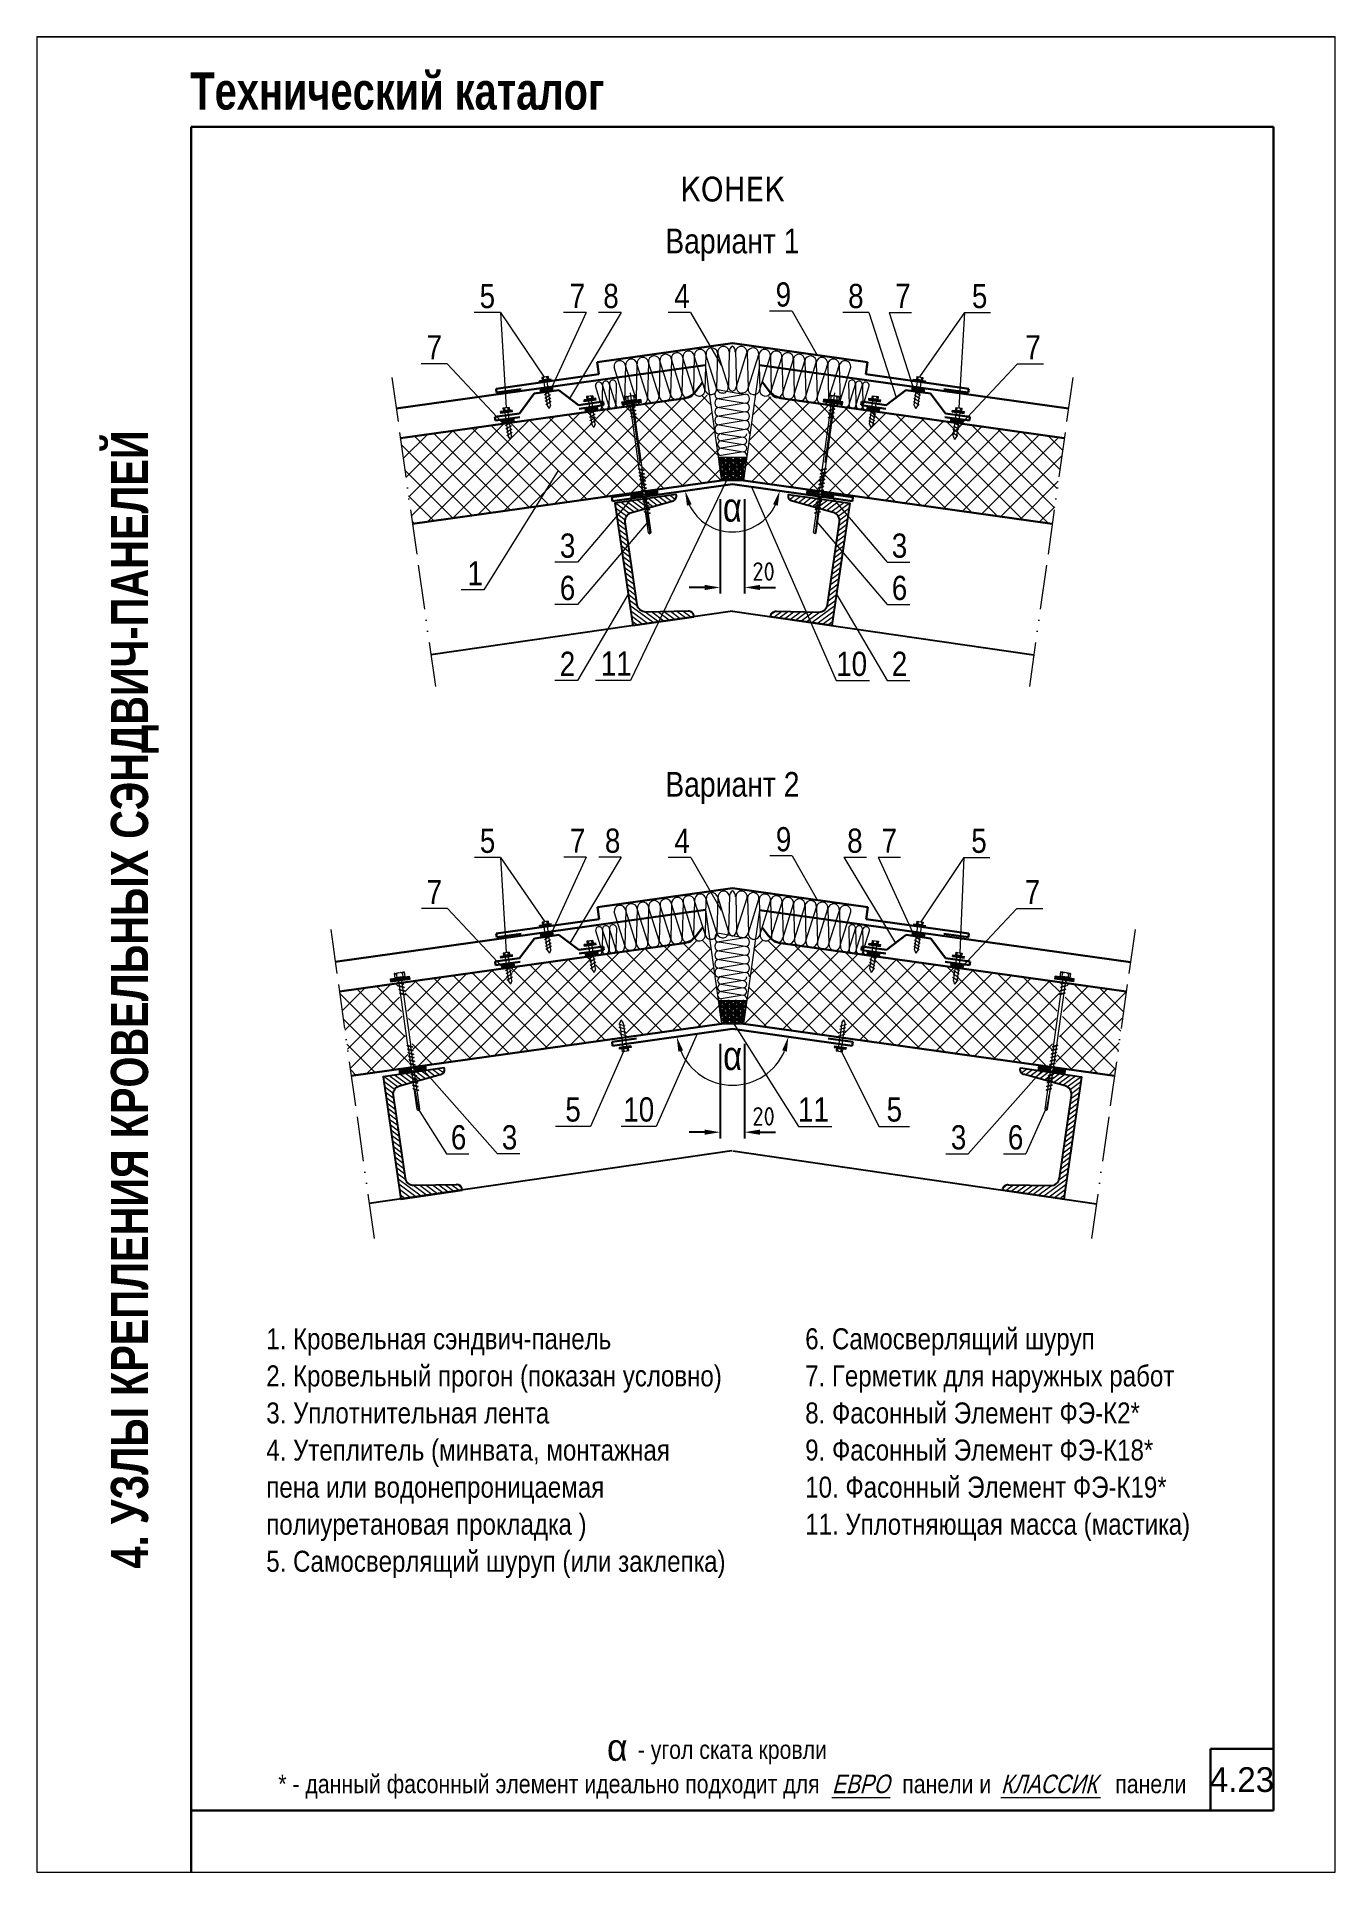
# Model space of a CAD drawing. Extents: x 5821 to 16321, y -13531 to 5774.
# Drawn here: x 7921 to 8971, y -13531 to -12046 of the extents above; entities that cross this region are included whole.
import ezdxf
from ezdxf.enums import TextEntityAlignment as Align

# ---------------------------------------------------------------- set-up
doc = ezdxf.new("R2010")
doc.units = 0
doc.header["$LTSCALE"] = 3
doc.linetypes.add('ACAD_ISO13W100', pattern=[36, 12, -3, 12, -3, 0, -3, 0, -3])
doc.linetypes.add('CENTER2', pattern=[28.575, 19.05, -3.175, 3.175, -3.175])
doc.layers.get('0').update_dxf_attribs({"linetype": 'CONTINUOUS', "lineweight": 30})
doc.layers.get('DEFPOINTS').update_dxf_attribs({"linetype": 'CONTINUOUS'})
for name, color, linetype, lineweight in [('Logo', 1, 'CONTINUOUS', 9), ('new_fill', 8, 'CONTINUOUS', 13), ('RAZMER', 7, 'CONTINUOUS', 9), ('Нащельники', 1, 'CONTINUOUS', 30), ('Саморезы', 7, 'CONTINUOUS', 13)]:
    doc.layers.add(name, color=color, linetype=linetype, lineweight=lineweight)
doc.layers.add('Прогон', color=7, linetype='CONTINUOUS')
doc.styles.add('LOGO', font='HATTEN.TTF')
doc.styles.add('ROMANS', font='romans.shx', dxfattribs={"width": 0.85})
doc.styles.get("Standard").update_dxf_attribs({"font": 'TAHOMA.TTF'})
doc.styles.add('style1', font='ARIALN.TTF')
doc.styles.add('style2', font='impact.TTF')
doc.styles.add('курсив', font='ARIAL.TTF', dxfattribs={"width": 0.8, "oblique": 15})
doc.dimstyles.new('5', dxfattribs={"dimscale": 5, "dimtxt": 3, "dimasz": 2.5, "dimexe": 1, "dimexo": 3, "dimgap": 0, "dimtad": 0, "dimdec": 0, "dimzin": 9, "dimdsep": 46, "dimtxsty": 'ROMANS', "dimblk2": 'OBLIQUE', "dimcen": -3, "dimdle": 1.5, "dimclrd": 256, "dimclre": 256, "dimclrt": 256, "dimadec": 0, "dimazin": 0, "dimtfac": 1, "dimtdec": 0, "dimtofl": 0, "dimtmove": 2, "dimatfit": 3, "dimfxl": 0, "dimtvp": 1, "dimtolj": 1, "dimtzin": 9, "dimarcsym": 0})
doc.dimstyles.get("Standard").update_dxf_attribs({"dimscale": 0, "dimtxt": 3, "dimasz": 3, "dimexe": 2.5, "dimexo": 2.5, "dimgap": 1.5, "dimtad": 0, "dimdec": 0, "dimzin": 9, "dimdsep": 46, "dimtxsty": 'ROMANS', "dimcen": -3, "dimdle": 1.25, "dimadec": 0, "dimazin": 0, "dimtfac": 0.75, "dimtdec": 0, "dimtofl": 0, "dimtmove": 2, "dimatfit": 3, "dimfxl": 0, "dimtvp": 1.5, "dimtolj": 1, "dimtzin": 0, "dimarcsym": 0})
pattern_1 = [(0, (422.5248, -19201.2039), (0, 1.25), []), (60, (422.5248, -19201.2039), (-1.08253175, 0.625), []), (120, (422.5248, -19201.2039), (-1.08253175, -0.625), [])]
pattern_2 = [(60, (3888.22, -15615.8375), (-6, -1e-09), [5.5, -0.5]), (180, (3888.22, -15615.8375), (3, -5.1961524), [5.5, -0.5]), (300, (3888.22, -15615.8375), (6, -1e-09), [5.5, -0.5]), (60, (3888.72, -15615.8375), (-6, -1e-09), [1, -5]), (300, (3888.72, -15615.8375), (6, -1e-09), [1, -5]), (60, (3887.97, -15615.4045), (-6, -1e-09), [1, -5]), (180, (3887.97, -15615.4045), (3, -5.1961524), [1, -5]), (300, (3887.97, -15616.2705), (6, -1e-09), [1, -5]), (180, (3887.97, -15616.2705), (3, -5.1961524), [1, -5]), (60, (3886.22, -15615.8375), (-6, -1e-09), [1, -5]), (300, (3886.22, -15615.8375), (6, -1e-09), [1, -5]), (60, (3889.22, -15617.5695), (-6, -1e-09), [1, -5]), (180, (3889.22, -15617.5695), (3, -5.1961524), [1, -5]), (300, (3889.22, -15614.1054), (6, -1e-09), [1, -5]), (180, (3889.22, -15614.1054), (3, -5.1961524), [1, -5]), (0, (3889.22, -15614.9714), (-3, 5.1961524), [3.5, -2.5]), (0, (3889.22, -15616.7035), (-3, 5.1961524), [3.5, -2.5]), (120, (3888.47, -15614.5384), (-6, 1e-09), [3.5, -2.5]), (120, (3886.97, -15615.4045), (-6, 1e-09), [3.5, -2.5]), (240, (3886.97, -15616.2705), (3, -5.1961524), [3.5, -2.5]), (240, (3888.47, -15617.1365), (3, -5.1961524), [3.5, -2.5])]

msp = doc.modelspace()

# ---------------------------------------------------------------- texts
msp.add_text('КОНЕК', height=20).set_placement((8483.59, -12179.49), align=Align.CENTER)
at = {"style": 'style1'}
for s, height, p in [('Вариант 1', 20, (8483.59, -12221.54)), ('11', 19.612, (8389.68, -12563.12)), ('Вариант 2', 20, (8483.59, -12661.08)), ('5', 19.61, (8354.77, -12923.91)), ('10', 19.612, (8407.88, -12923.91)), ('11', 19.612, (8549.16, -12923.91)), ('5', 19.61, (8614.57, -12923.91)), ('- угол ската кровли', 15, (8483.59, -13439.5)), ('* - данный фасонный элемент идеально подходит для              панели и                     панели', 15, (8483.59, -13467.24))]:
    msp.add_text(s, height=height, dxfattribs=at).set_placement(p, align=Align.CENTER)
for s, height, p in [('5', 19.61, (8279.24, -12265.82)), ('7', 19.61, (8352.06, -12265.77)), ('8', 19.61, (8379.21, -12265.77)), ('4', 19.61, (8436.55, -12265.82)), ('9', 19.61, (8518.6, -12264.59)), ('8', 19.61, (8577.21, -12265.82)), ('7', 19.61, (8615.22, -12265.77)), ('5', 19.61, (8677.28, -12265.82)), ('7', 19.61, (8236.29, -12307.32)), ('7', 19.61, (8720.5, -12307.32)), ('3', 19.61, (8344.15, -12467.76)), ('3', 19.61, (8612.5, -12467.76)), ('1', 19.61, (8269.39, -12490.16)), ('6', 19.61, (8344.06, -12501.99)), ('6', 19.61, (8612.5, -12501.99)), ('2', 19.61, (8344.01, -12563.38)), ('10', 19.612, (8567.54, -12563.38)), ('2', 19.61, (8612.5, -12563.38)), ('5', 19.61, (8279.41, -12706.52)), ('7', 19.61, (8352.23, -12706.47)), ('8', 19.61, (8380.53, -12706.47)), ('4', 19.61, (8436.71, -12706.52)), ('9', 19.61, (8518.76, -12705.29)), ('8', 19.61, (8576.4, -12706.47)), ('7', 19.61, (8604.24, -12706.47)), ('5', 19.61, (8676.79, -12706.52)), ('7', 19.61, (8236.45, -12748.02)), ('7', 19.61, (8720.01, -12748.02)), ('6', 19.61, (8256.01, -12946.45)), ('3', 19.61, (8297.18, -12946.45)), ('3', 19.61, (8660.27, -12946.45)), ('6', 19.61, (8706.37, -12946.45)), ('1. Кровельная сэндвич-панель', 17, (8106.71, -13108.14)), ('6. Самосверлящий шуруп', 17, (8542.5, -13108.14)), ('2. Кровельный прогон (показан условно)', 17, (8106.71, -13138.14)), ('7. Герметик для наружных работ', 17, (8542.5, -13138.14)), ('3. Уплотнительная лента', 17, (8106.71, -13168.14)), ('8. Фасонный Элемент ФЭ-К2*', 17, (8542.5, -13168.14)), ('4. Утеплитель (минвата, монтажная', 17, (8106.71, -13198.14)), ('9. Фасонный Элемент ФЭ-К18*', 17, (8542.5, -13198.14)), ('пена или водонепроницаемая', 17, (8106.71, -13228.14)), ('10. Фасонный Элемент ФЭ-К19*', 17, (8542.5, -13228.14)), ('полиуретановая прокладка )', 17, (8106.71, -13258.14)), ('11. Уплотняющая масса (мастика)', 17, (8542.5, -13258.14)), ('5. Самосверлящий шуруп (или заклепка)', 17, (8106.71, -13288.14))]:
    msp.add_text(s, height=height, dxfattribs=at).set_placement(p)
at = {"color": 1, "style": 'курсив', "oblique": 15, "width": 0.8}
for s, p in [('ЕВРО', (8587.41, -13467.24)), ('КЛАССИК', (8739.7, -13467.24))]:
    msp.add_text(s, height=15, dxfattribs=at).set_placement(p, align=Align.CENTER)
at = {"insert": (8390.56, -13430.39), "char_height": 13, "attachment_point": 5, "style": 'style1'}
msp.add_mtext('\\A1;{\\fGreekS|b0|i0|c204|p0;\\H1.667x;a}', dxfattribs=at)
at = {"layer": 'new_fill', "style": 'style2'}
msp.add_text('Технический каталог', height=30, dxfattribs=at).set_placement((8045.3, -12105.19))
msp.add_text('4. УЗЛЫ КРЕПЛЕНИЯ КРОВЕЛЬНЫХ СЭНДВИЧ-ПАНЕЛЕЙ', height=30, rotation=90, dxfattribs=at).set_placement((8011.09, -12825.17), align=Align.CENTER)
at = {"layer": 'new_fill', "style": 'LOGO'}
msp.add_text('4.23', height=20, dxfattribs=at).set_placement((8895.64, -13456.24), align=Align.MIDDLE_CENTER)

# ---------------------------------------------------------------- blocks, each defined once
blk = doc.blocks.new('*X1502')
at = {"color": 0, "linetype": 'Continuous'}
for p, q in [((-389.3, 507.8), (-388.4, 508.7)), ((-388, 504.7), (-384, 508.7)), ((-384.7, 503.6), (-379.6, 508.7)), ((-380.8, 503.1), (-375.2, 508.7)), ((-376.8, 502.6), (-370.8, 508.7)), ((-372.9, 502.1), (-366.4, 508.7)), ((-369, 501.6), (-361.9, 508.7)), ((-365.1, 501.1), (-357.5, 508.7)), ((-361.1, 500.7), (-353.1, 508.7)), ((-357.2, 500.2), (-348.7, 508.7)), ((-353.3, 499.7), (-344.3, 508.7)), ((-349.6, 498.9), (-339.8, 508.7)), ((-347, 497.1), (-339.3, 504.8)), ((-345.5, 494.1), (-339.3, 500.3)), ((-345.3, 489.9), (-339.3, 495.9)), ((-345.3, 485.5), (-339.3, 491.5)), ((-345.3, 481.1), (-339.3, 487.1)), ((-345.3, 476.7), (-339.3, 482.7)), ((-345.3, 472.2), (-339.3, 478.2)), ((-345.3, 467.8), (-339.3, 473.8)), ((-345.3, 463.4), (-339.3, 469.4)), ((-345.3, 459), (-339.3, 465)), ((-345.3, 454.6), (-339.3, 460.6)), ((-345.3, 450.1), (-339.3, 456.1)), ((-345.3, 445.7), (-339.3, 451.7)), ((-345.3, 441.3), (-339.3, 447.3)), ((-345.3, 436.9), (-339.3, 442.9)), ((-345.3, 432.5), (-339.3, 438.5)), ((-345.3, 428.1), (-339.3, 434.1)), ((-373.5, 408.7), (-366.1, 416.1)), ((-369.1, 408.7), (-361.1, 416.7)), ((-364.7, 408.7), (-356, 417.4)), ((-360.3, 408.7), (-350.9, 418)), ((-355.9, 408.7), (-339.3, 425.2)), ((-351.4, 408.7), (-339.3, 420.8)), ((-347, 408.7), (-339.3, 416.4)), ((-345.5, 423.5), (-339.3, 429.6)), ((-389.2, 410.7), (-386.3, 413.6)), ((-386.8, 408.7), (-381.3, 414.2)), ((-382.4, 408.7), (-376.2, 414.8)), ((-378, 408.7), (-371.2, 415.5)), ((-342.6, 408.7), (-339.3, 412))]:
    blk.add_line(p, q, dxfattribs=at)
blk = doc.blocks.new('2volna')
at = {"layer": 'new_fill'}
for p, q in [((-10.6, 51.6), (10.6, 48)), ((10.6, 48), (-10.6, 44.5)), ((-10.6, 44.5), (10.6, 41)), ((10.6, 41), (-10.6, 37.4)), ((-10.6, 37.4), (10.6, 33.9)), ((10.6, 33.9), (-10.6, 30.4)), ((-10.6, 30.4), (10.6, 26.8)), ((10.6, 26.8), (-10.6, 23.3)), ((-10.6, 23.3), (10.6, 19.7)), ((10.6, 19.7), (-10.6, 16.2)), ((-8.8, 16.2), (8.8, 13.3)), ((8.8, 13.3), (-8.8, 10.3)), ((-8.8, 10.3), (8.8, 7.4)), ((8.8, 7.4), (-8.8, 4.4)), ((-8.8, 4.4), (8.8, 1.5)), ((8.8, 1.5), (-8.8, -1.5))]:
    blk.add_line(p, q, dxfattribs=at)
for centre, radius, start, end in [((-10.6, 48), 3.54, 90, 270), ((10.6, 44.5), 3.54, 360, 90), ((-10.6, 41), 3.54, 90, 270), ((-10.6, 33.9), 3.54, 90, 270), ((-10.6, 26.8), 3.54, 90, 270), ((10.6, 44.5), 3.54, 270, 0), ((10.6, 37.4), 3.54, 360, 90), ((10.6, 37.4), 3.54, 270, 0), ((10.6, 30.4), 3.54, 360, 90), ((10.6, 30.4), 3.54, 270, 0), ((-10.6, 19.7), 3.54, 90, 270), ((-8.8, 13.3), 2.95, 90, 270), ((8.8, 16.2), 2.95, 270, 0), ((10.6, 23.3), 3.54, 360, 90), ((10.6, 23.3), 3.54, 270, 0), ((10.6, 16.2), 3.54, 360, 90), ((-8.8, 7.4), 2.95, 90, 270), ((-8.8, 1.5), 2.95, 90, 270), ((8.8, 10.3), 2.95, 360, 90), ((8.8, 10.3), 2.95, 270, 0), ((8.8, 4.4), 2.95, 360, 90), ((8.8, 4.4), 2.95, 270, 0), ((8.8, -1.5), 2.95, 360, 90)]:
    blk.add_arc(centre, radius, start, end, dxfattribs=at)
blk = doc.blocks.new('3volna')
at = {"layer": 'new_fill'}
for p, q in [((-23.9, 33.3), (-24.7, 1.6)), ((-14.2, 2.9), (-23.7, 33.1)), ((-13.3, 34.6), (-14.2, 2.9)), ((-3.6, 4.3), (-13.1, 34.5)), ((-2.8, 35.9), (-3.6, 4.3)), ((2.8, 35.9), (3.6, 4.3)), ((3.6, 4.3), (13.1, 34.5)), ((13.3, 34.6), (14.2, 2.9)), ((14.2, 2.9), (23.7, 33.1)), ((23.9, 33.3), (24.7, 1.6)), ((-96.8, -8.5), (-106.3, 21.7)), ((-96, 23.1), (-96.8, -8.5)), ((-86.5, -7.1), (-96, 23.1)), ((-85.7, 24.6), (-86.5, -7.1)), ((-76.2, -5.6), (-85.7, 24.6)), ((-75.4, 26), (-76.2, -5.6)), ((-65.9, -4.2), (-75.4, 26)), ((-65.1, 27.5), (-65.9, -4.2)), ((-55.6, -2.7), (-65.1, 27.5)), ((-54.8, 28.9), (-55.6, -2.7)), ((-45.3, -1.3), (-54.8, 28.9)), ((-44.5, 30.4), (-45.3, -1.3)), ((-35, 0.2), (-44.5, 30.4)), ((-34.2, 31.8), (-35, 0.2)), ((-24.7, 1.6), (-34.2, 31.8)), ((24.7, 1.6), (34.2, 31.8)), ((34.2, 31.8), (35, 0.2)), ((35, 0.2), (44.5, 30.4)), ((44.5, 30.4), (45.3, -1.3)), ((45.3, -1.3), (54.8, 28.9)), ((54.8, 28.9), (55.6, -2.7)), ((55.6, -2.7), (65.1, 27.5)), ((65.1, 27.5), (65.9, -4.2)), ((65.9, -4.2), (75.4, 26)), ((75.4, 26), (76.2, -5.6)), ((76.2, -5.6), (85.7, 24.6)), ((85.7, 24.6), (86.5, -7.1)), ((86.5, -7.1), (96, 23.1)), ((96, 23.1), (96.8, -8.5)), ((96.8, -8.5), (106.3, 21.7)), ((-117.3, -13.5), (-123, 4.8)), ((-116.8, 5.7), (-117.3, -13.5)), ((-111, -12.6), (-116.8, 5.7)), ((-110.5, 6.5), (-111, -12.6)), ((-104.8, -11.7), (-110.5, 6.5)), ((-104.3, 7.4), (-104.8, -11.7)), ((104.3, 7.4), (104.8, -11.7)), ((104.8, -11.7), (110.5, 6.5)), ((110.5, 6.5), (111, -12.6)), ((111, -12.6), (116.8, 5.7)), ((116.8, 5.7), (117.3, -13.5)), ((117.3, -13.5), (123, 4.8))]:
    blk.add_line(p, q, dxfattribs=at)
for centre, radius, start, end in [((-59.9, 28.2), 5.2, 8, 188), ((-49.6, 29.6), 5.2, 8, 188), ((-39.3, 31.1), 5.2, 8, 188), ((-29, 32.5), 5.2, 8, 188), ((-18.5, 33.9), 5.2, 8, 188), ((-8, 35.2), 5.2, 8, 188), ((2.5, 36), 5.2, 118.1139, 188), ((-2.5, 36), 5.2, 352, 61.8861), ((8, 35.2), 5.2, 352, 172), ((18.5, 33.9), 5.2, 352, 172), ((29, 32.5), 5.2, 352, 172), ((39.3, 31.1), 5.2, 352, 172), ((49.6, 29.6), 5.2, 352, 172), ((59.9, 28.2), 5.2, 352, 172), ((-101.2, 22.4), 5.2, 8, 188), ((-90.8, 23.8), 5.2, 8, 188), ((-80.5, 25.3), 5.2, 8, 188), ((-70.2, 26.7), 5.2, 8, 188), ((70.2, 26.7), 5.2, 352, 172), ((80.5, 25.3), 5.2, 352, 172), ((90.8, 23.8), 5.2, 352, 172), ((101.2, 22.4), 5.2, 352, 172), ((-119.9, 5.2), 3.15, 8, 188), ((-113.7, 6.1), 3.15, 8, 188), ((-107.4, 7), 3.15, 8, 188), ((-40.1, -0.6), 5.2, 278, 8), ((-29.8, 0.9), 5.2, 188, 278), ((-29.8, 0.9), 5.2, 278, 8), ((-19.5, 2.3), 5.2, 188, 278), ((-19.3, 2.2), 5.2, 278, 8), ((-9, 3.7), 5.2, 188, 278), ((-8.8, 3.5), 5.2, 278, 8), ((1.5, 5), 5.2, 188, 253.1622), ((-1.5, 5), 5.2, 286.8378, 352), ((8.8, 3.5), 5.2, 172, 262), ((9, 3.7), 5.2, 262, 352), ((19.3, 2.2), 5.2, 172, 262), ((19.5, 2.3), 5.2, 262, 352), ((29.8, 0.9), 5.2, 172, 262), ((29.8, 0.9), 5.2, 262, 352), ((40.1, -0.6), 5.2, 172, 262), ((107.4, 7), 3.15, 352, 172), ((113.7, 6.1), 3.15, 352, 172), ((119.9, 5.2), 3.15, 352, 172), ((-120.4, -13.9), 3.15, 278, 8), ((-114.2, -13), 3.15, 188, 278), ((-114.2, -13), 3.15, 278, 8), ((-107.9, -12.2), 3.15, 188, 278), ((-107.9, -12.2), 3.15, 278, 8), ((-101.7, -11.3), 3.15, 188, 278), ((-102, -9.3), 5.2, 278, 8), ((-91.7, -7.8), 5.2, 188, 278), ((-91.7, -7.8), 5.2, 278, 8), ((-81.3, -6.4), 5.2, 188, 278), ((-81.3, -6.4), 5.2, 278, 8), ((-71, -4.9), 5.2, 188, 278), ((-71, -4.9), 5.2, 278, 8), ((-60.7, -3.5), 5.2, 188, 278), ((-60.7, -3.5), 5.2, 278, 8), ((-50.4, -2), 5.2, 188, 278), ((-50.4, -2), 5.2, 278, 8), ((-40.1, -0.6), 5.2, 188, 278), ((40.1, -0.6), 5.2, 262, 352), ((50.4, -2), 5.2, 172, 262), ((50.4, -2), 5.2, 262, 352), ((60.7, -3.5), 5.2, 172, 262), ((60.7, -3.5), 5.2, 262, 352), ((71, -4.9), 5.2, 172, 262), ((71, -4.9), 5.2, 262, 352), ((81.3, -6.4), 5.2, 172, 262), ((81.3, -6.4), 5.2, 262, 352), ((91.7, -7.8), 5.2, 172, 262), ((91.7, -7.8), 5.2, 262, 352), ((102, -9.3), 5.2, 172, 262), ((101.7, -11.3), 3.15, 262, 352), ((107.9, -12.2), 3.15, 172, 262), ((107.9, -12.2), 3.15, 262, 352), ((114.2, -13), 3.15, 172, 262), ((114.2, -13), 3.15, 262, 352), ((120.4, -13.9), 3.15, 172, 262)]:
    blk.add_arc(centre, radius, start, end, dxfattribs=at)
blk = doc.blocks.new('саморез4')
at = {"layer": 'new_fill'}
blk.add_hatch(color=254, dxfattribs=at).paths.add_polyline_path([(-2.4, -9.4), (0, -9.4), (0, 9.8), (-2.4, 9.8)])
at = {"layer": 'Саморезы', "ltscale": 150}
for p, q in [((-7.9, 5), (-3.1, 5)), ((-7.9, -5), (-7.9, 5)), ((-5.9, 3.1), (-3.1, 3.1)), ((-3.8, -5), (-3.8, 5)), ((0, 9.8), (-3.1, 9.8)), ((-3.1, -9.4), (-3.1, 9.8)), ((-2.4, -9.4), (-2.4, 9.8)), ((0, -9.4), (0, 9.8)), ((64.9, 1.5), (0, 1.5)), ((1.3, -2.2), (3.4, 2.7)), ((1.9, -2.2), (4, 2.7)), ((3.7, 2.9), (3.4, 2.7)), ((3.7, 2.9), (4, 2.7)), ((4.9, -2.2), (7, 2.7)), ((5.5, -2.2), (7.6, 2.7)), ((7.3, 2.9), (7, 2.7)), ((7.3, 2.9), (7.6, 2.7)), ((8.6, -2.2), (10.7, 2.7)), ((9.2, -2.2), (11.3, 2.7)), ((11, 2.9), (10.7, 2.7)), ((11, 2.9), (11.3, 2.7)), ((12.2, -2.2), (14.3, 2.7)), ((12.8, -2.2), (14.9, 2.7)), ((14.6, 2.9), (14.3, 2.7)), ((14.6, 2.9), (14.9, 2.7)), ((64.9, -2.2), (67, 2.7)), ((65.6, -2.2), (67.7, 2.7)), ((67.3, 2.9), (67, 2.7)), ((130, 1.3), (67.1, 1.3)), ((67.3, 2.9), (67.7, 2.7)), ((68.6, -2.2), (70.7, 2.7)), ((69.2, -2.2), (71.3, 2.7)), ((71, 2.9), (70.7, 2.7)), ((71, 2.9), (71.3, 2.7)), ((72.2, -2.2), (74.3, 2.7)), ((72.8, -2.2), (74.9, 2.7)), ((74.6, 2.9), (74.3, 2.7)), ((74.6, 2.9), (74.9, 2.7)), ((75.8, -2.2), (77.9, 2.7)), ((76.4, -2.2), (78.5, 2.7)), ((78.2, 2.9), (77.9, 2.7)), ((78.2, 2.9), (78.5, 2.7)), ((79.5, -2.2), (81.5, 2.7)), ((80.1, -2.2), (82.2, 2.7)), ((81.9, 2.9), (81.5, 2.7)), ((81.9, 2.9), (82.2, 2.7)), ((83.1, -2.2), (85.2, 2.7)), ((83.7, -2.2), (85.8, 2.7)), ((85.5, 2.9), (85.2, 2.7)), ((85.5, 2.9), (85.8, 2.7)), ((86.7, -2.2), (88.8, 2.7)), ((87.3, -2.2), (89.4, 2.7)), ((89.1, 2.9), (88.8, 2.7)), ((89.1, 2.9), (89.4, 2.7)), ((90.3, -2.2), (92.4, 2.7)), ((90.9, -2.2), (93, 2.7)), ((92.7, 2.9), (92.4, 2.7)), ((92.7, 2.9), (93, 2.7)), ((94, -2.2), (96.1, 2.7)), ((94.6, -2.2), (96.7, 2.7)), ((96.4, 2.9), (96.1, 2.7)), ((96.4, 2.9), (96.7, 2.7)), ((97.6, -2.2), (99.7, 2.7)), ((98.2, -2.2), (100.3, 2.7)), ((100, 2.9), (99.7, 2.7)), ((100, 2.9), (100.3, 2.7)), ((101.2, -2.2), (103.3, 2.7)), ((101.8, -2.2), (103.9, 2.7)), ((103.6, 2.9), (103.3, 2.7)), ((103.6, 2.9), (103.9, 2.7)), ((104.8, -2.2), (106.9, 2.7)), ((105.5, -2.2), (107.6, 2.7)), ((107.2, 2.9), (106.9, 2.7)), ((107.2, 2.9), (107.6, 2.7)), ((108.5, -2.2), (110.6, 2.7)), ((109.1, -2.2), (111.2, 2.7)), ((110.9, 2.9), (110.6, 2.7)), ((110.9, 2.9), (111.2, 2.7)), ((130, 1.3), (131.2, 0)), ((-7.9, -5), (-3.1, -5)), ((-5.9, -3.1), (-3.1, -3.1)), ((0, -9.4), (-3.1, -9.4)), ((64.9, -1.5), (0, -1.5)), ((64.9, -1.5), (0, -1.5)), ((1.6, -2.4), (1.3, -2.2)), ((1.6, -2.4), (1.9, -2.2)), ((5.2, -2.4), (4.9, -2.2)), ((5.2, -2.4), (5.5, -2.2)), ((8.9, -2.4), (8.6, -2.2)), ((8.9, -2.4), (9.2, -2.2)), ((12.5, -2.4), (12.2, -2.2)), ((12.5, -2.4), (12.8, -2.2)), ((65.3, -2.4), (64.9, -2.2)), ((65.3, -2.4), (65.6, -2.2)), ((130, -1.3), (67.1, -1.3)), ((68.9, -2.4), (68.6, -2.2)), ((68.9, -2.4), (69.2, -2.2)), ((72.5, -2.4), (72.2, -2.2)), ((72.5, -2.4), (72.8, -2.2)), ((76.1, -2.4), (75.8, -2.2)), ((76.1, -2.4), (76.4, -2.2)), ((79.8, -2.4), (79.5, -2.2)), ((79.8, -2.4), (80.1, -2.2)), ((83.4, -2.4), (83.1, -2.2)), ((83.4, -2.4), (83.7, -2.2)), ((87, -2.4), (86.7, -2.2)), ((87, -2.4), (87.3, -2.2)), ((90.6, -2.4), (90.3, -2.2)), ((90.6, -2.4), (90.9, -2.2)), ((94.3, -2.4), (94, -2.2)), ((94.3, -2.4), (94.6, -2.2)), ((97.9, -2.4), (97.6, -2.2)), ((97.9, -2.4), (98.2, -2.2)), ((101.5, -2.4), (101.2, -2.2)), ((101.5, -2.4), (101.8, -2.2)), ((105.1, -2.4), (104.8, -2.2)), ((105.1, -2.4), (105.5, -2.2)), ((108.8, -2.4), (108.5, -2.2)), ((108.8, -2.4), (109.1, -2.2)), ((130, -1.3), (131.2, 0))]:
    blk.add_line(p, q, dxfattribs=at)
at = {"layer": 'Саморезы'}
for p, q in [((67.1, 1.3), (64.9, 1.5)), ((67.1, -1.3), (64.9, -1.5))]:
    blk.add_line(p, q, dxfattribs=at)
at = {"layer": 'Саморезы', "ltscale": 150}
for centre, radius, start, end in [((-5.9, 5.1), 2, 182.373, 269.9653), ((-5.9, 1.1), 2, 90.0347, 177.627), ((80.3, 1057.7), 1058.9, 271.592, 272.7554), ((-5.9, -1.1), 2, 182.373, 269.9653), ((-5.9, -5.1), 2, 90.0347, 177.627)]:
    blk.add_arc(centre, radius, start, end, dxfattribs=at)
blk = doc.blocks.new('*D1509')
at = {"layer": 'DEFPOINTS', "color": 0, "transparency": 16777216}
for p in [(8483.8, -12848.9), (8483.8, -12848.9), (8386.7, -12862.6), (8580.5, -12862.6), (8462.8, -12889.5)]:
    blk.add_point(p, dxfattribs=at)
at = {"layer": 'RAZMER', "color": 0, "lineweight": 0, "transparency": 16777216}
blk.add_arc((8483.8, -12848.9), 45.6, 203.1121, 336.8612, dxfattribs=at)
at = {"layer": 'RAZMER', "color": 0, "transparency": 16777216}
for points in [[(8439.9, -12867.4), (8443.7, -12866.3), (8438.6, -12855.3)], [(8523.8, -12866.3), (8527.6, -12867.4), (8528.9, -12855.3)]]:
    blk.add_solid(points, dxfattribs=at)
at = {"layer": 'RAZMER', "color": 0, "transparency": 16777216, "insert": (8483.8, -12870.7), "char_height": 14, "attachment_point": 5, "rotation": 359.9937, "style": 'ROMANS'}
blk.add_mtext('\\A1;{\\fGreekS|b0|i0|c204|p0;\\H1.667x;a}', dxfattribs=at)
blk = doc.blocks.new('*D1510')
at = {"layer": 'DEFPOINTS', "color": 0, "transparency": 16777216}
for p in [(8483.6, -12408.2), (8483.6, -12408.2), (8386.5, -12421.9), (8580.6, -12421.9), (8465.8, -12442.6)]:
    blk.add_point(p, dxfattribs=at)
at = {"layer": 'RAZMER', "color": 0, "lineweight": 0, "transparency": 16777216}
blk.add_arc((8483.6, -12408.2), 38.7, 205.8491, 334.1509, dxfattribs=at)
at = {"layer": 'RAZMER', "color": 0, "transparency": 16777216}
for points in [[(8446.9, -12425.7), (8450.7, -12424.5), (8445.3, -12413.6)], [(8516.5, -12424.5), (8520.3, -12425.7), (8521.9, -12413.6)]]:
    blk.add_solid(points, dxfattribs=at)
at = {"layer": 'RAZMER', "color": 0, "transparency": 16777216, "insert": (8483.6, -12427.1), "char_height": 14, "attachment_point": 5, "style": 'ROMANS'}
blk.add_mtext('\\A1;{\\fGreekS|b0|i0|c204|p0;\\H1.667x;a}', dxfattribs=at)
blk = doc.blocks.new('саморез1')
at = {"layer": 'new_fill'}
blk.add_hatch(color=254, dxfattribs=at).paths.add_polyline_path([(-1.2, -4.8), (0, -4.8), (0, 4.8), (-1.2, 4.8)])
at = {"layer": 'Саморезы', "ltscale": 150}
for p, q in [((-3.9, 2.6), (-1.5, 2.6)), ((-3.9, 2.6), (-3.9, -2.4)), ((-2.9, 1.7), (-1.5, 1.7)), ((-1.9, 2.6), (-1.9, -2.4)), ((0, 4.8), (-1.5, 4.8)), ((-1.5, 4.8), (-1.5, -4.8)), ((-1.2, 4.8), (-1.2, -4.8)), ((0, 4.8), (0, -4.8)), ((19.2, 1.4), (0, 1.4)), ((8.4, 2.4), (10.5, -2.4)), ((11.1, 2.4), (13.2, -2.4)), ((13.8, 2.4), (15.9, -2.4)), ((16.4, 2.4), (18.5, -2.4)), ((19.2, 1.4), (21.8, 0)), ((19.2, -1.4), (21.8, 0)), ((-3.9, -2.4), (-1.5, -2.4)), ((-2.9, -1.4), (-1.5, -1.4)), ((0, -4.8), (-1.5, -4.8)), ((0, -1.4), (19.2, -1.4))]:
    blk.add_line(p, q, dxfattribs=at)
for centre, start, end in [((-2.9, 2.7), 182.373, 269.9653), ((-2.9, 0.7), 90.0347, 177.627), ((-2.9, -0.4), 182.373, 269.9653), ((-2.9, -2.4), 90.0347, 177.627)]:
    blk.add_arc(centre, 1, start, end, dxfattribs=at)
blk = doc.blocks.new('*D1511')
at = {"layer": 'DEFPOINTS', "color": 0, "transparency": 16777216}
for p in [(8473.7, -12405.3), (8493.5, -12405.3), (8493.5, -12491.8)]:
    blk.add_point(p, dxfattribs=at)
at = {"layer": 'RAZMER', "lineweight": -2, "transparency": 16777216}
for p, q in [((8473.7, -12420.3), (8473.7, -12496.8)), ((8493.5, -12420.3), (8493.5, -12496.8)), ((8461.2, -12491.8), (8448.7, -12491.8)), ((8506, -12491.8), (8518.5, -12491.8))]:
    blk.add_line(p, q, dxfattribs=at)
at = {"layer": 'RAZMER', "transparency": 16777216}
for points in [[(8461.2, -12489.7), (8461.2, -12493.9), (8473.7, -12491.8)], [(8506, -12489.7), (8506, -12493.9), (8493.5, -12491.8)]]:
    blk.add_solid(points, dxfattribs=at)
at = {"layer": 'RAZMER', "transparency": 16777216, "insert": (8508.8, -12478.9), "char_height": 15, "attachment_point": 5, "style": 'ROMANS'}
blk.add_mtext('\\A1;20', dxfattribs=at)
blk = doc.blocks.new('_OBLIQUE')
at = {"color": 0, "linetype": 'ByBlock'}
blk.add_line((-0.5, -0.5), (0.5, 0.5), dxfattribs=at)
blk = doc.blocks.new('*D1512')
at = {"layer": 'DEFPOINTS', "color": 0, "transparency": 16777216}
for p in [(8473.7, -12846), (8493.5, -12846), (8493.5, -12932.5)]:
    blk.add_point(p, dxfattribs=at)
at = {"layer": 'RAZMER', "lineweight": -2, "transparency": 16777216}
for p, q in [((8473.7, -12861), (8473.7, -12937.5)), ((8493.5, -12861), (8493.5, -12937.5)), ((8461.2, -12932.5), (8448.7, -12932.5)), ((8506, -12932.5), (8518.5, -12932.5))]:
    blk.add_line(p, q, dxfattribs=at)
at = {"layer": 'RAZMER', "transparency": 16777216}
for points in [[(8461.2, -12930.4), (8461.2, -12934.6), (8473.7, -12932.5)], [(8506, -12930.4), (8506, -12934.6), (8493.5, -12932.5)]]:
    blk.add_solid(points, dxfattribs=at)
at = {"layer": 'RAZMER', "transparency": 16777216, "insert": (8508.8, -12919.7), "char_height": 15, "attachment_point": 5, "style": 'ROMANS'}
blk.add_mtext('\\A1;20', dxfattribs=at)

# ---------------------------------------------------------------- dimensions: what is measured, and where the dimension line sits
at = {"layer": 'RAZMER'}
for base, line1, line2, picture, middle in [((8465.83, -12442.61), ((8483.59, -12408.25), (8386.55, -12421.89)), ((8483.59, -12408.25), (8580.64, -12421.89)), '*D1510', (8483.59, -12427.14)), ((8462.8, -12889.48), ((8483.76, -12848.95), (8386.71, -12862.59)), ((8483.76, -12848.95), (8580.48, -12862.59)), '*D1509', (8483.75, -12870.69))]:
    dim = msp.add_angular_dim_2l(base=base, line1=line1, line2=line2, text='{\\fGreekS|b0|i0|c204|p0;\\H1.667x;a}', dimstyle='Standard', override={"dimscale": 1, "dimtxt": 14, "dimasz": 12, "dimlwd": 0}, dxfattribs=at)
    dim.commit()
    dim.dimension.update_dxf_attribs({"geometry": picture, "text_midpoint": middle, "dimtype": 162})
for base, p1, p2, picture, middle in [((8493.51, -12491.78), (8473.68, -12405.26), (8493.51, -12405.26), '*D1511', (8508.82, -12478.93)), ((8493.51, -12932.5), (8473.68, -12845.98), (8493.51, -12845.98), '*D1512', (8508.82, -12919.66))]:
    dim = msp.add_linear_dim(base=base, p1=p1, p2=p2, dimstyle='5', dxfattribs=at)
    dim.commit()
    dim.dimension.update_dxf_attribs({"geometry": picture, "text_midpoint": middle, "dimtype": 160})

# ---------------------------------------------------------------- hatches: boundary and pattern name
at = {"layer": 'new_fill'}
h = msp.add_hatch(dxfattribs=at)
h.set_pattern_fill('ANSI37', color=256, scale=100, style=0)
h.set_pattern_definition([(45, (-2110.37, -16121.571), (-8.838835, 8.838835), []), (135, (-2110.37, -16121.571), (-8.838835, -8.838835), [])])
h.paths.add_polyline_path([(8215.19, -12371.04), (8224.93, -12440.36), (8412.14, -12414.05), (8402.4, -12344.73)])
h.paths.add_polyline_path([(8464.93, -12335.94), (8454.5, -12337.41, -0.4142136), (8448.62, -12332.98, -0.3152325), (8445.91, -12338.3, -0.115968), (8444.63, -12338.79), (8402.4, -12344.73), (8412.14, -12414.05), (8474.68, -12405.26), (8474.47, -12403.78, -0.2496117), (8474.16, -12401.58)])
h.paths.add_polyline_path([(8492.71, -12403.85, -0.1585576), (8492.82, -12405.3), (8555.04, -12414.05), (8564.79, -12344.73), (8522.55, -12338.79, -0.115968), (8521.27, -12338.3, -0.0937768), (8519.76, -12337.09), (8519.58, -12338.38), (8502.25, -12335.94)])
h.paths.add_polyline_path([(8555.04, -12414.05), (8742.26, -12440.36), (8752, -12371.04), (8564.79, -12344.73)])
h = msp.add_hatch(dxfattribs=at)
h.set_pattern_fill('NET3', color=256, scale=10, style=0)
h.set_pattern_definition(pattern_1)
h.paths.add_polyline_path([(8330.73, -12330.42), (8329.31, -12330.62, 0.7824442), (8329.79, -12334.09), (8331.22, -12333.89)])
h.paths.add_polyline_path([(8334.89, -12329.84), (8330.73, -12330.42), (8331.22, -12333.89), (8335.38, -12333.3)])
h.paths.add_polyline_path([(8336.92, -12329.55), (8334.89, -12329.84), (8335.38, -12333.3), (8337.4, -12333.02, 0.7824442)])
h = msp.add_hatch(dxfattribs=at)
h.set_pattern_fill('NET3', color=256, scale=10, style=0)
h.set_pattern_definition(pattern_1)
h.paths.add_polyline_path([(8632.31, -12329.71), (8630.29, -12329.43, 0.7552167), (8629.78, -12333.02), (8631.81, -12333.3)])
h.paths.add_polyline_path([(8631.81, -12333.3), (8635.97, -12333.89), (8636.47, -12330.29), (8632.31, -12329.71)])
h.paths.add_polyline_path([(8635.97, -12333.89), (8637.39, -12334.09, 0.7552167), (8637.9, -12330.5), (8636.47, -12330.29)])
h = msp.add_hatch(dxfattribs=at)
h.set_pattern_fill('NET3', color=256, scale=10, style=0)
h.set_pattern_definition(pattern_1)
h.paths.add_polyline_path([(8299.8, -12355.62), (8297.98, -12355.87, 0.7824442), (8298.47, -12359.34), (8300.28, -12359.08)])
h.paths.add_polyline_path([(8304.44, -12358.5), (8303.95, -12355.03), (8299.8, -12355.62), (8300.28, -12359.08)])
h.paths.add_polyline_path([(8305.59, -12354.8), (8303.95, -12355.03), (8304.44, -12358.5), (8306.08, -12358.27, 0.7824442)])
h = msp.add_hatch(dxfattribs=at)
h.set_pattern_fill('NET3', color=256, scale=10, style=0)
h.set_pattern_definition(pattern_1)
h.paths.add_polyline_path([(8367.42, -12346.11), (8365.6, -12346.37, 0.7824442), (8366.09, -12349.83), (8367.9, -12349.58)])
h.paths.add_polyline_path([(8367.9, -12349.58), (8372.06, -12348.99), (8371.57, -12345.53), (8367.42, -12346.11)])
h.paths.add_polyline_path([(8373.21, -12345.3), (8371.57, -12345.53), (8372.06, -12348.99), (8373.7, -12348.76, 0.7824442)])
h = msp.add_hatch(dxfattribs=at)
h.set_pattern_fill('NET3', color=256, scale=10, style=0)
h.set_pattern_definition(pattern_1)
h.paths.add_polyline_path([(8595.61, -12345.53), (8593.97, -12345.3, 0.7824442), (8593.49, -12348.76), (8595.12, -12348.99)])
h.paths.add_polyline_path([(8599.77, -12346.11), (8595.61, -12345.53), (8595.12, -12348.99), (8599.28, -12349.58)])
h.paths.add_polyline_path([(8601.59, -12346.37), (8599.77, -12346.11), (8599.28, -12349.58), (8601.1, -12349.83, 0.7824442)])
h = msp.add_hatch(dxfattribs=at)
h.set_pattern_fill('NET3', color=256, scale=10, style=0)
h.set_pattern_definition(pattern_1)
h.paths.add_polyline_path([(8663.23, -12355.03), (8661.59, -12354.8, 0.7824442), (8661.11, -12358.27), (8662.74, -12358.5)])
h.paths.add_polyline_path([(8667.39, -12355.62), (8663.23, -12355.03), (8662.74, -12358.5), (8666.9, -12359.08)])
h.paths.add_polyline_path([(8669.2, -12355.87), (8667.39, -12355.62), (8666.9, -12359.08), (8668.72, -12359.34, 0.7824442)])
h = msp.add_hatch(dxfattribs=at)
h.set_pattern_fill('ESCHER', color=256, scale=5, style=0)
h.set_pattern_definition(pattern_2)
h.paths.add_polyline_path([(8495.16, -12386.39), (8472.02, -12386.39), (8474.68, -12405.28), (8492.51, -12405.26)])
h = msp.add_hatch(dxfattribs=at)
h.set_pattern_fill('NET3', color=256, scale=10, style=0)
h.set_pattern_definition([(0, (-3474.4692, -15615.8375), (0, 1.25), []), (60, (-3474.4692, -15615.8375), (-1.08253175, 0.625), []), (120, (-3474.4692, -15615.8375), (-1.08253175, -0.625), [])])
h.paths.add_polyline_path([(8410.44, -12416.1), (8410.59, -12415.83), (8411.34, -12416.04), (8411.08, -12414.2), (8401.31, -12415.57), (8401.89, -12419.73), (8411.67, -12418.36), (8411.41, -12416.53), (8410.65, -12416.32)])
h.paths.add_polyline_path([(8422.97, -12412.53), (8413.58, -12413.85), (8414.34, -12414.05), (8414.56, -12414.27), (8414.41, -12414.55), (8413.25, -12414.23), (8413.58, -12416.65), (8414.75, -12416.96), (8414.97, -12417.18), (8414.82, -12417.46), (8413.65, -12417.14), (8413.78, -12418.06), (8423.56, -12416.69)])
h = msp.add_hatch(dxfattribs=at)
h.set_pattern_fill('NET3', color=256, scale=10, style=0)
h.set_pattern_definition([(180, (20441.6554, -15615.8375), (0, 1.25), []), (120, (20441.6554, -15615.8375), (1.08253175, 0.625), []), (60, (20441.6554, -15615.8375), (1.08253175, -0.625), [])])
h.paths.add_polyline_path([(8556.75, -12416.1), (8556.6, -12415.83), (8555.84, -12416.04), (8556.1, -12414.2), (8565.88, -12415.57), (8565.29, -12419.73), (8555.52, -12418.36), (8555.77, -12416.53), (8556.53, -12416.32)])
h.paths.add_polyline_path([(8544.21, -12412.53), (8553.6, -12413.85), (8552.84, -12414.05), (8552.63, -12414.27), (8552.78, -12414.55), (8553.94, -12414.23), (8553.6, -12416.65), (8552.43, -12416.96), (8552.22, -12417.18), (8552.37, -12417.46), (8553.53, -12417.14), (8553.4, -12418.06), (8543.63, -12416.69)])
h = msp.add_hatch(dxfattribs=at)
h.set_pattern_fill('NET3', color=256, scale=10, style=0)
h.set_pattern_definition(pattern_1)
h.paths.add_polyline_path([(8330.9, -12771.12), (8329.47, -12771.32, 0.7824442), (8329.96, -12774.79), (8331.38, -12774.59)])
h.paths.add_polyline_path([(8335.06, -12770.54), (8330.9, -12771.12), (8331.38, -12774.59), (8335.54, -12774.01)])
h.paths.add_polyline_path([(8337.08, -12770.25), (8335.06, -12770.54), (8335.54, -12774.01), (8337.57, -12773.72, 0.7824442)])
h = msp.add_hatch(dxfattribs=at)
h.set_pattern_fill('NET3', color=256, scale=10, style=0)
h.set_pattern_definition(pattern_1)
h.paths.add_polyline_path([(8632.45, -12770.63), (8630.15, -12770.31, 0.7200983), (8629.95, -12773.72), (8631.97, -12774.01)])
h.paths.add_polyline_path([(8636.6, -12771.21), (8632.45, -12770.63), (8631.97, -12774.01), (8636.13, -12774.59)])
h.paths.add_polyline_path([(8638.3, -12771.45), (8636.6, -12771.21), (8636.13, -12774.59), (8637.56, -12774.79, 0.7200983)])
h = msp.add_hatch(dxfattribs=at)
h.set_pattern_fill('ANSI37', color=256, scale=100, style=0)
h.set_pattern_definition([(45, (422.525, -16231.204), (-8.838835, 8.838835), []), (135, (422.525, -16231.204), (-8.838835, -8.838835), [])])
h.paths.add_polyline_path([(8212.97, -12812.08), (8165.84, -12818.7), (8175.42, -12886.86), (8218.57, -12880.79, -0.144302), (8219.79, -12880.62), (8222.55, -12880.23)])
h.paths.add_polyline_path([(8393.65, -12856.19), (8392, -12844.45), (8396.16, -12843.87), (8397.81, -12855.6), (8474.68, -12844.8), (8474.47, -12843.32, -0.2496117), (8474.16, -12841.12), (8465.05, -12776.28, -0.304716), (8461.56, -12772.39, -0.4142136), (8457.57, -12777.68, -0.3085011), (8452.84, -12775.34, -0.0197168), (8451.97, -12776.14, -0.3473263), (8446.9, -12778.97, -0.0435542), (8444.36, -12779.56), (8372.23, -12789.69), (8373.79, -12800.81), (8369.63, -12801.39), (8368.07, -12790.28), (8304.61, -12799.2), (8306.17, -12810.31), (8302.01, -12810.89), (8300.45, -12799.78), (8217.73, -12811.41), (8227.31, -12879.56)])
h.paths.add_polyline_path([(8599.45, -12790.28), (8597.89, -12801.39), (8593.73, -12800.81), (8595.29, -12789.69), (8522.72, -12779.5, -0.0392211), (8520.42, -12779, -0.2995945), (8515.81, -12776.69, -0.0282746), (8514.51, -12775.61, -0.2904255), (8509.94, -12777.68, -0.4142136), (8505.95, -12772.39, -0.3249557), (8502.13, -12776.35), (8492.71, -12843.39, -0.1585576), (8492.82, -12844.84), (8569.38, -12855.6), (8571.02, -12843.87), (8575.18, -12844.45), (8573.54, -12856.19), (8739.88, -12879.56), (8749.46, -12811.36), (8667.07, -12799.78), (8665.51, -12810.89), (8661.35, -12810.31), (8662.91, -12799.2)])
h.paths.add_polyline_path([(8744.63, -12880.23), (8792.55, -12886.97), (8802.14, -12818.77), (8754.22, -12812.03)])
h = msp.add_hatch(dxfattribs=at)
h.set_pattern_fill('NET3', color=256, scale=10, style=0)
h.set_pattern_definition(pattern_1)
h.paths.add_polyline_path([(8300.45, -12799.78), (8299.96, -12796.32), (8298.15, -12796.57, 0.7824442), (8298.63, -12800.04)])
h.paths.add_polyline_path([(8305.76, -12795.5), (8304.12, -12795.73), (8304.61, -12799.2), (8306.24, -12798.97, 0.7824442)])
h.paths.add_polyline_path([(8304.12, -12795.73), (8299.96, -12796.32), (8300.45, -12799.78), (8304.61, -12799.2)])
h = msp.add_hatch(dxfattribs=at)
h.set_pattern_fill('NET3', color=256, scale=10, style=0)
h.set_pattern_definition(pattern_1)
h.paths.add_polyline_path([(8367.58, -12786.81), (8365.76, -12787.07, 0.7824442), (8366.25, -12790.53), (8368.07, -12790.28)])
h.paths.add_polyline_path([(8371.74, -12786.23), (8367.58, -12786.81), (8368.07, -12790.28), (8372.23, -12789.69)])
h.paths.add_polyline_path([(8373.38, -12786), (8371.74, -12786.23), (8372.23, -12789.69), (8373.86, -12789.46, 0.7824442)])
h = msp.add_hatch(dxfattribs=at)
h.set_pattern_fill('NET3', color=256, scale=10, style=0)
h.set_pattern_definition(pattern_1)
h.paths.add_polyline_path([(8599.93, -12786.81), (8595.78, -12786.23), (8595.29, -12789.69), (8599.45, -12790.28)])
h.paths.add_polyline_path([(8595.78, -12786.23), (8594.14, -12786, 0.7824442), (8593.65, -12789.46), (8595.29, -12789.69)])
h.paths.add_polyline_path([(8601.75, -12787.07), (8599.93, -12786.81), (8599.45, -12790.28), (8601.26, -12790.53, 0.7824442)])
h = msp.add_hatch(dxfattribs=at)
h.set_pattern_fill('NET3', color=256, scale=10, style=0)
h.set_pattern_definition(pattern_1)
h.paths.add_polyline_path([(8663.39, -12795.73), (8661.76, -12795.5, 0.7824442), (8661.27, -12798.97), (8662.91, -12799.2)])
h.paths.add_polyline_path([(8667.55, -12796.32), (8663.39, -12795.73), (8662.91, -12799.2), (8667.07, -12799.78)])
h.paths.add_polyline_path([(8669.37, -12796.57), (8667.55, -12796.32), (8667.07, -12799.78), (8668.88, -12800.04, 0.7824442)])
h = msp.add_hatch(dxfattribs=at)
h.set_pattern_fill('ESCHER', color=256, scale=5, style=0)
h.set_pattern_definition(pattern_2)
h.paths.add_polyline_path([(8495.16, -12825.92), (8472.02, -12825.92), (8474.68, -12844.81), (8492.51, -12844.8)])
h = msp.add_hatch(dxfattribs=at)
h.set_pattern_fill('NET3', color=256, scale=10, style=0)
h.set_pattern_definition([(0, (-3661.7167, -16081.6845), (0, 1.25), []), (60, (-3661.7167, -16081.6845), (-1.08253175, 0.625), []), (120, (-3661.7167, -16081.6845), (-1.08253175, -0.625), [])])
h.paths.add_polyline_path([(8223.19, -12881.95), (8223.34, -12881.68), (8224.1, -12881.88), (8223.84, -12880.04), (8214.06, -12881.42), (8214.65, -12885.58), (8224.42, -12884.2), (8224.16, -12882.38), (8223.41, -12882.17)])
h.paths.add_polyline_path([(8235.73, -12878.37), (8226.33, -12879.69), (8227.1, -12879.9), (8227.31, -12880.12), (8227.16, -12880.39), (8226, -12880.08), (8226.34, -12882.49), (8227.5, -12882.81), (8227.72, -12883.03), (8227.57, -12883.3), (8226.41, -12882.99), (8226.54, -12883.91), (8236.31, -12882.53)])
h = msp.add_hatch(dxfattribs=at)
h.set_pattern_fill('NET3', color=256, scale=10, style=0)
h.set_pattern_definition([(180, (20628.903, -16081.6845), (0, 1.25), []), (120, (20628.903, -16081.6845), (1.08253175, 0.625), []), (60, (20628.903, -16081.6845), (1.08253175, -0.625), [])])
h.paths.add_polyline_path([(8743.99, -12881.95), (8743.85, -12881.68), (8743.09, -12881.88), (8743.35, -12880.04), (8753.12, -12881.42), (8752.54, -12885.58), (8742.77, -12884.2), (8743.02, -12882.38), (8743.78, -12882.17)])
h.paths.add_polyline_path([(8731.46, -12878.37), (8740.85, -12879.69), (8740.09, -12879.9), (8739.88, -12880.12), (8740.02, -12880.39), (8741.19, -12880.08), (8740.85, -12882.49), (8739.68, -12882.81), (8739.47, -12883.03), (8739.61, -12883.3), (8740.78, -12882.99), (8740.65, -12883.91), (8730.88, -12882.53)])

# ---------------------------------------------------------------- linework, layer by layer
at = {"color": 1}
for p, q in [((8046.09, -12119.09), (8921.09, -12119.09)), ((8046.09, -12119.09), (8046.09, -13531.24)), ((8921.09, -12119.09), (8921.09, -13481.24)), ((8870.18, -13431.24), (8921.09, -13431.24)), ((8870.18, -13431.24), (8870.18, -13481.24)), ((8046.09, -13481.24), (8921.09, -13481.24))]:
    msp.add_line(p, q, dxfattribs=at)
for p, q in [((8461.57, -12312.03), (8211.83, -12347.13)), ((8505.63, -12311.91), (8755.38, -12347.01)), ((8444.19, -12338.86), (8215.19, -12371.04)), ((8454.09, -12333.03), (8459.47, -12325.88)), ((8513.3, -12332.89), (8507.88, -12325.76)), ((8522.55, -12338.79), (8752, -12371.04)), ((8474.68, -12405.26), (8224.93, -12440.36)), ((8492.51, -12405.26), (8742.26, -12440.36)), ((8461.74, -12752.74), (8162.48, -12794.79)), ((8505.44, -12752.78), (8805.48, -12794.95)), ((8454.25, -12773.73), (8459.64, -12766.58)), ((8512.8, -12773.72), (8507.37, -12766.59)), ((8444.36, -12779.56), (8165.84, -12818.7)), ((8522.72, -12779.5), (8802.14, -12818.77)), ((8474.68, -12844.8), (8175.42, -12886.86)), ((8492.51, -12844.8), (8792.55, -12886.97))]:
    msp.add_line(p, q)
for centre, start, end in [((8442.11, -12324), 278, 323), ((8525.24, -12323.8), 217.27826, 262.27826), ((8442.27, -12764.7), 278, 323), ((8524.73, -12764.63), 217.27826, 262.27826)]:
    msp.add_arc(centre, 15, start, end)
at = {"layer": 'Logo'}
for p, q in [((8564.07, -13470.81), (8611.31, -13470.81)), ((8700.69, -13470.81), (8781.14, -13470.81))]:
    msp.add_line(p, q, dxfattribs=at)
at = {"layer": 'new_fill'}
for p, q in [((8472.02, -12386.39), (8495.16, -12386.39)), ((8474.57, -12405.28), (8492.51, -12405.26)), ((8472.02, -12825.92), (8495.16, -12825.92)), ((8474.57, -12844.81), (8492.51, -12844.8))]:
    msp.add_line(p, q, dxfattribs=at)
at = {"layer": 'RAZMER'}
for p, q in [((7921.09, -12046.24), (8971.09, -12046.24)), ((8296.03, -12269.44), (8274.93, -12269.44)), ((8296.03, -12269.44), (8331.45, -12321.57)), ((8296.03, -12269.44), (8300.56, -12346.48)), ((8365.29, -12269.39), (8337.51, -12329.87)), ((8365.29, -12269.39), (8347.07, -12269.39)), ((8393.59, -12269.39), (8351.96, -12338.8)), ((8393.59, -12269.39), (8375.37, -12269.39)), ((8449.77, -12269.44), (8431.55, -12269.44)), ((8449.77, -12269.44), (8474.48, -12312.09)), ((8531.83, -12268.21), (8513.61, -12268.21)), ((8531.83, -12268.21), (8552.03, -12303.89)), ((8593.99, -12269.44), (8572.9, -12269.44)), ((8593.99, -12269.44), (8616, -12338.22)), ((8610.24, -12269.39), (8628.46, -12269.39)), ((8610.24, -12269.39), (8629.41, -12329.3)), ((8671.16, -12269.44), (8634.98, -12321.47)), ((8671.16, -12269.44), (8666.63, -12346.48)), ((8671.16, -12269.44), (8692.25, -12269.44)), ((8253.08, -12310.94), (8231.98, -12310.94)), ((8297.46, -12358.3), (8253.08, -12310.94)), ((8461.57, -12312.03), (8474.68, -12405.26)), ((8505.63, -12311.91), (8492.51, -12405.26)), ((8669.73, -12358.3), (8714.11, -12310.94)), ((8714.11, -12310.94), (8735.21, -12310.94)), ((8342.83, -12397.28), (8282.62, -12493.78)), ((8484.59, -12393.34), (8401.26, -12567.01)), ((8423.56, -12416.69), (8422.97, -12412.53)), ((8498.99, -12410.41), (8567.59, -12567.01)), ((8543.63, -12416.69), (8544.21, -12412.53)), ((8404.52, -12417.23), (8358.31, -12471.38)), ((8401.89, -12419.73), (8401.31, -12415.57)), ((8562.67, -12417.23), (8608.88, -12471.38)), ((8565.29, -12419.73), (8565.88, -12415.57)), ((8415.58, -12438.5), (8358.31, -12505.61)), ((8551.61, -12438.5), (8608.88, -12505.61)), ((8358.31, -12471.38), (8340.09, -12471.38)), ((8608.88, -12471.38), (8627.1, -12471.38)), ((8282.62, -12493.78), (8264.4, -12493.78)), ((8399.4, -12497.35), (8358.31, -12567.01)), ((8567.79, -12497.35), (8608.88, -12567.01)), ((8358.31, -12505.61), (8340.09, -12505.61)), ((8608.88, -12505.61), (8627.1, -12505.61)), ((8358.31, -12567.01), (8340.09, -12567.01)), ((8401.26, -12567.01), (8372.84, -12567.01)), ((8567.59, -12567.01), (8594.51, -12567.01)), ((8608.88, -12567.01), (8627.1, -12567.01)), ((8296.19, -12710.14), (8275.1, -12710.14)), ((8296.19, -12710.14), (8300.72, -12787.18)), ((8296.19, -12710.14), (8331.86, -12762.24)), ((8365.45, -12710.09), (8337.68, -12770.57)), ((8365.45, -12710.09), (8347.23, -12710.09)), ((8393.76, -12710.09), (8352.12, -12779.51)), ((8393.76, -12710.09), (8375.54, -12710.09)), ((8449.93, -12710.14), (8431.71, -12710.14)), ((8449.93, -12710.14), (8474.64, -12752.8)), ((8531.99, -12708.91), (8513.77, -12708.91)), ((8531.99, -12708.91), (8552.2, -12744.59)), ((8573.76, -12710.09), (8591.98, -12710.09)), ((8573.76, -12710.09), (8615.39, -12779.51)), ((8601.41, -12710.09), (8629.18, -12770.57)), ((8601.41, -12710.09), (8619.63, -12710.09)), ((8670.67, -12710.14), (8635.9, -12762.27)), ((8670.67, -12710.14), (8667.39, -12787.27)), ((8670.67, -12710.14), (8691.76, -12710.14)), ((8253.24, -12751.64), (8232.14, -12751.64)), ((8297.62, -12799), (8253.24, -12751.64)), ((8461.74, -12752.74), (8474.68, -12844.8)), ((8505.44, -12752.78), (8492.51, -12844.8)), ((8669.24, -12799), (8713.62, -12751.64)), ((8713.62, -12751.64), (8734.72, -12751.64)), ((8484.75, -12844.8), (8537.17, -12927.91)), ((8455.07, -12852.98), (8422.09, -12927.91)), ((8395.64, -12867.33), (8368.98, -12927.91)), ((8571.87, -12867.33), (8602.13, -12927.91)), ((8214.65, -12885.58), (8214.06, -12881.42)), ((8234.25, -12882.93), (8293.61, -12950.07)), ((8236.31, -12882.53), (8235.73, -12878.37)), ((8733.73, -12882.93), (8674.37, -12950.07)), ((8730.88, -12882.53), (8731.46, -12878.37)), ((8752.54, -12885.58), (8753.12, -12881.42)), ((8229.73, -12914.07), (8252.39, -12950.07)), ((8737.05, -12913.53), (8720.96, -12950.07)), ((8368.98, -12927.91), (8340.57, -12927.91)), ((8422.09, -12927.91), (8393.67, -12927.91)), ((8537.17, -12927.91), (8563.96, -12927.91)), ((8602.13, -12927.91), (8626.95, -12927.91)), ((8252.39, -12950.07), (8270.61, -12950.07)), ((8311.83, -12950.07), (8293.61, -12950.07)), ((8656.15, -12950.07), (8674.37, -12950.07)), ((8702.74, -12950.07), (8720.96, -12950.07))]:
    msp.add_line(p, q, dxfattribs=at)
at = {"layer": 'RAZMER', "linetype": 'ACAD_ISO13W100'}
for p, q in [((8208.29, -12321.97), (8244.55, -12579.97)), ((8758.9, -12321.97), (8722.64, -12579.97)), ((8158.78, -12768.47), (8195.04, -13026.47)), ((8809.21, -12768.47), (8772.95, -13026.47))]:
    msp.add_line(p, q, dxfattribs=at)
at = {"layer": 'RAZMER', "linetype": 'CENTER2'}
for p, q in [((8400.93, -12334.24), (8416.18, -12442.8)), ((8566.26, -12334.24), (8551, -12442.8))]:
    msp.add_line(p, q, dxfattribs=at)
at = {"layer": 'RAZMER'}
msp.add_lwpolyline([(8971.09, -12046.24), (7921.09, -12046.24), (7921.09, -13531.24), (8971.09, -13531.24)], close=True, dxfattribs=at)
for centre, radius, start, end in [((8329.98, -12332.3), 1.8, 111.91761, 264.08239), ((8336.73, -12331.35), 1.8, 291.91761, 84.08239), ((8630.55, -12331.29), 1.89, 97.87857, 246.12143), ((8637.13, -12332.22), 1.89, 277.87857, 66.12143), ((8305.41, -12356.59), 1.8, 291.91761, 84.08239), ((8366.27, -12348.04), 1.8, 111.91761, 264.08239), ((8373.03, -12347.09), 1.8, 291.91761, 84.08239), ((8594.16, -12347.09), 1.8, 95.91761, 248.08239), ((8600.91, -12348.04), 1.8, 275.91761, 68.08239), ((8661.78, -12356.59), 1.8, 95.91761, 248.08239), ((8298.65, -12357.54), 1.8, 111.91761, 264.08239), ((8668.53, -12357.54), 1.8, 275.91761, 68.08239), ((8336.89, -12772.05), 1.8, 291.91761, 84.08239), ((8630.62, -12772.05), 1.8, 95.91761, 248.08239), ((8330.14, -12773), 1.8, 111.91761, 264.08239), ((8637.37, -12773), 1.8, 275.91761, 68.08239), ((8298.82, -12798.24), 1.8, 111.91761, 264.08239), ((8305.57, -12797.3), 1.8, 291.91761, 84.08239), ((8366.44, -12788.74), 1.8, 111.91761, 264.08239), ((8373.19, -12787.79), 1.8, 291.91761, 84.08239), ((8594.32, -12787.79), 1.8, 95.91761, 248.08239), ((8601.08, -12788.74), 1.8, 275.91761, 68.08239), ((8661.94, -12797.3), 1.8, 95.91761, 248.08239), ((8668.7, -12798.24), 1.8, 275.91761, 68.08239)]:
    msp.add_arc(centre, radius, start, end, dxfattribs=at)
at = {"layer": 'Нащельники'}
for p, q in [((8483.59, -12294.27), (8374.32, -12309.63)), ((8483.59, -12294.27), (8592.87, -12309.63)), ((8375.68, -12319.33), (8374.32, -12309.63)), ((8591.51, -12319.33), (8592.87, -12309.63)), ((8375.68, -12319.33), (8292.5, -12331.03)), ((8591.51, -12319.33), (8674.69, -12331.03)), ((8292.5, -12331.03), (8292.94, -12334.14)), ((8292.94, -12334.14), (8312.74, -12331.36)), ((8323.4, -12334.99), (8311.36, -12350.96)), ((8343.2, -12332.2), (8323.4, -12334.99)), ((8343.2, -12332.2), (8359.17, -12344.24)), ((8623.98, -12332.2), (8608.01, -12344.24)), ((8623.98, -12332.2), (8643.79, -12334.99)), ((8643.79, -12334.99), (8655.83, -12350.96)), ((8674.25, -12334.14), (8654.45, -12331.36)), ((8674.69, -12331.03), (8674.25, -12334.14)), ((8674.69, -12331.03), (8674.25, -12334.14)), ((8311.36, -12350.96), (8291.56, -12353.74)), ((8291.97, -12356.72), (8291.56, -12353.74)), ((8311.78, -12353.93), (8291.97, -12356.72)), ((8359.17, -12344.24), (8378.98, -12341.46)), ((8359.59, -12347.21), (8379.4, -12344.43)), ((8379.4, -12344.43), (8378.98, -12341.46)), ((8587.79, -12344.43), (8588.21, -12341.46)), ((8607.59, -12347.21), (8587.79, -12344.43)), ((8608.01, -12344.24), (8588.21, -12341.46)), ((8655.41, -12353.93), (8675.21, -12356.72)), ((8655.83, -12350.96), (8675.63, -12353.74)), ((8675.21, -12356.72), (8675.63, -12353.74)), ((8483.59, -12408.25), (8386.55, -12421.89)), ((8483.59, -12408.25), (8580.64, -12421.89)), ((8405.91, -12415.98), (8386.11, -12418.77)), ((8386.11, -12418.77), (8386.55, -12421.89)), ((8386.25, -12419.81), (8386.55, -12421.89)), ((8561.27, -12415.98), (8581.08, -12418.77)), ((8581.08, -12418.77), (8580.64, -12421.89)), ((8483.76, -12734.97), (8374.48, -12750.33)), ((8483.76, -12734.97), (8593.03, -12750.33)), ((8375.84, -12760.04), (8374.48, -12750.33)), ((8591.67, -12760.04), (8593.03, -12750.33)), ((8375.84, -12760.04), (8292.66, -12771.73)), ((8591.67, -12760.04), (8674.85, -12771.73)), ((8292.66, -12771.73), (8293.1, -12774.85)), ((8293.1, -12774.85), (8312.9, -12772.06)), ((8323.56, -12775.69), (8311.52, -12791.66)), ((8343.37, -12772.91), (8323.56, -12775.69)), ((8343.37, -12772.91), (8359.34, -12784.94)), ((8359.34, -12784.94), (8379.14, -12782.16)), ((8359.76, -12787.91), (8379.56, -12785.13)), ((8379.56, -12785.13), (8379.14, -12782.16)), ((8587.95, -12785.13), (8588.37, -12782.16)), ((8607.76, -12787.91), (8587.95, -12785.13)), ((8608.18, -12784.94), (8588.37, -12782.16)), ((8624.15, -12772.91), (8608.18, -12784.94)), ((8624.15, -12772.91), (8643.95, -12775.69)), ((8643.95, -12775.69), (8655.99, -12791.66)), ((8674.41, -12774.85), (8654.61, -12772.06)), ((8674.85, -12771.73), (8674.41, -12774.85)), ((8311.52, -12791.66), (8291.72, -12794.45)), ((8292.14, -12797.42), (8291.72, -12794.45)), ((8311.94, -12794.63), (8292.14, -12797.42)), ((8655.57, -12794.63), (8675.38, -12797.42)), ((8655.99, -12791.66), (8675.79, -12794.45)), ((8675.38, -12797.42), (8675.79, -12794.45)), ((8406.08, -12856.69), (8386.27, -12859.47)), ((8386.27, -12859.47), (8386.71, -12862.59)), ((8483.59, -12848.97), (8386.71, -12862.59)), ((8483.59, -12848.97), (8580.48, -12862.59)), ((8561.11, -12856.69), (8580.91, -12859.47)), ((8580.91, -12859.47), (8580.48, -12862.59))]:
    msp.add_line(p, q, dxfattribs=at)
at = {"layer": 'Прогон'}
for p, q in [((8483.59, -12510.92), (8239.83, -12546.37)), ((8483.59, -12510.92), (8727.36, -12546.37)), ((8483.19, -12947.63), (8189.95, -12990.27)), ((8483.99, -12947.63), (8778.02, -12990.39))]:
    msp.add_line(p, q, dxfattribs=at)
at = {"layer": 'Прогон', "linetype": 'Continuous'}
for points in [[(8452.55, -12515.44), (8452.41, -12514.45, 0.4142136), (8447.87, -12511.07), (8413.77, -12511.73, -0.3791009), (8406.68, -12505.74), (8396.95, -12438.84, -0.3791009), (8402.04, -12431.08), (8434.92, -12422, 0.4142136), (8438.3, -12417.47), (8438.16, -12416.48), (8388.68, -12423.68), (8403.07, -12522.63)], [(8514.63, -12515.44), (8514.78, -12514.45, -0.4142136), (8519.31, -12511.07), (8553.42, -12511.73, 0.3791009), (8560.51, -12505.74), (8570.24, -12438.84, 0.3791009), (8565.15, -12431.08), (8532.26, -12422, -0.4142136), (8528.88, -12417.47), (8529.03, -12416.48), (8578.51, -12423.68), (8564.11, -12522.63)], [(8265.07, -12979.35), (8264.92, -12978.36, 0.4142136), (8260.39, -12974.98), (8226.28, -12975.64, -0.3791009), (8219.19, -12969.65), (8209.47, -12902.75, -0.3791009), (8214.55, -12894.99), (8247.44, -12885.91, 0.4142136), (8250.82, -12881.38), (8250.68, -12880.39), (8201.2, -12887.59), (8215.59, -12986.55)], [(8702.12, -12979.35), (8702.26, -12978.36, -0.4142136), (8706.8, -12974.98), (8740.9, -12975.64, 0.3791009), (8747.99, -12969.65), (8757.72, -12902.75, 0.3791009), (8752.63, -12894.99), (8719.75, -12885.91, -0.4142136), (8716.37, -12881.38), (8716.51, -12880.39), (8765.99, -12887.59), (8751.6, -12986.55)]]:
    msp.add_lwpolyline(points, format="xyb", close=True, dxfattribs=at)

# ---------------------------------------------------------------- block references
at = {"layer": 'new_fill', "xscale": 0.900000000000091, "yscale": 0.900000000000091, "zscale": 0.900000000000091}
for p in [(8483.59, -12333.14), (8483.76, -12773.84)]:
    msp.add_blockref('3volna', p, dxfattribs=at)
at = {"layer": 'new_fill', "yscale": 0.81, "zscale": 0.81}
for p, xscale, rotation in [((8402.17, -12343.13), 0.81, 278), ((8565.01, -12343.13), -0.81, 82.00000000000003), ((8215.08, -12809.76), 0.81, 278), ((8752.11, -12809.76), -0.81, 82.00000000000003)]:
    msp.add_blockref('саморез4', p, dxfattribs=dict(at, xscale=xscale, rotation=rotation))
at = {"layer": 'new_fill'}
for p in [(8483.42, -12383.59), (8483.42, -12823.13)]:
    msp.add_blockref('2volna', p, dxfattribs=at)
at = {"layer": 'new_fill', "extrusion": (0, 0, -1), "zscale": -1, "rotation": 351.7255804210739}
msp.add_blockref('*X1502', (-8126.07, -12975.91), dxfattribs=at)
at = {"layer": 'new_fill', "linetype": 'Continuous', "extrusion": (0, 0, -1), "xscale": -1, "zscale": -1, "rotation": 8.274419578926091}
for p in [(-8841.11, -12975.91), (-9028.6, -13439.82)]:
    msp.add_blockref('*X1502', p, dxfattribs=at)
at = {"layer": 'new_fill', "linetype": 'Continuous', "extrusion": (0, 0, -1), "zscale": -1, "rotation": 351.7255804210739}
msp.add_blockref('*X1502', (-7938.59, -13439.82), dxfattribs=at)
at = {"layer": 'RAZMER'}
for p, rotation in [((8332.48, -12325.41), 278), ((8368.61, -12340.9), 278), ((8300.99, -12350.4), 278), ((8332.64, -12766.11), 278), ((8368.77, -12781.6), 278), ((8301.15, -12791.1), 278), ((8570.81, -12863.2), 82.00000000001336)]:
    msp.add_blockref('саморез1', p, dxfattribs=dict(at, rotation=rotation))
at = {"layer": 'RAZMER', "xscale": -1}
for p, rotation in [((8634.71, -12325.41), 82.00000000000003), ((8598.58, -12340.9), 82.00000000000003), ((8666.2, -12350.4), 82.00000000000003), ((8634.87, -12766.11), 82.00000000000003), ((8598.74, -12781.6), 82.00000000000003), ((8666.36, -12791.1), 82.00000000000003), ((8396.7, -12863.2), 277.9999999999866)]:
    msp.add_blockref('саморез1', p, dxfattribs=dict(at, rotation=rotation))

msp.set_redraw_order([(e.dxf.handle, doc.entitydb.next_handle()) for e in msp.query("TEXT MTEXT ATTDEF DIMENSION ARC_DIMENSION")])  # texts and dimensions are drawn at this point

doc.saveas('drawing.dxf')
